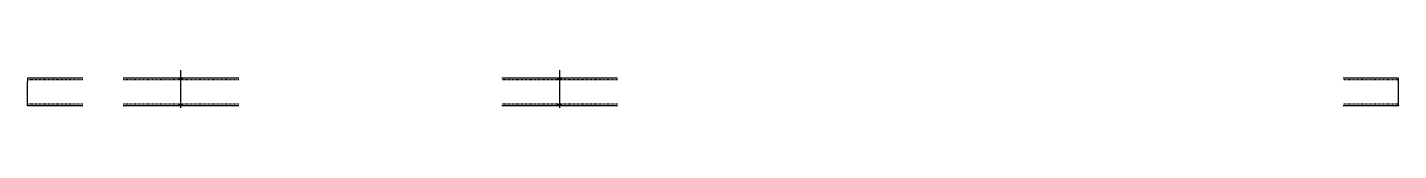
# Model space of a CAD drawing. Header units: millimetres. Extents: x 9 to 16268, y 12 to 243.
# Drawn here: x 11308 to 16268, y 12 to 150 of the extents above; entities that cross this region are included whole.
import ezdxf

# ---------------------------------------------------------------- set-up
doc = ezdxf.new("R2010")
doc.units = ezdxf.units.MM
doc.linetypes.add('DXK_LINE_DOT2', pattern=[3.9198, 1.9599, -1.9599])
doc.layers.add('STÅL', color=7, linetype='Continuous')

msp = doc.modelspace()

# ---------------------------------------------------------------- hatches: boundary and pattern name
at = {"layer": 'STÅL', "linetype": 'Continuous'}
for points in [[(11856.8, 113.5), (11870.8, 113.5), (11870.8, 119.5), (11856.8, 119.5)], [(11856.8, 113.5), (11870.8, 113.5), (11870.8, 119.5), (11856.8, 119.5)], [(13240.8, 119.5), (13226.8, 119.5), (13226.8, 113.5), (13240.8, 113.5)], [(13240.8, 119.5), (13226.8, 119.5), (13226.8, 113.5), (13240.8, 113.5)], [(11856.8, 19.5), (11870.8, 19.5), (11870.8, 25.5), (11856.8, 25.5)], [(11856.8, 19.5), (11870.8, 19.5), (11870.8, 25.5), (11856.8, 25.5)], [(13240.8, 25.5), (13226.8, 25.5), (13226.8, 19.5), (13240.8, 19.5)], [(13240.8, 25.5), (13226.8, 25.5), (13226.8, 19.5), (13240.8, 19.5)]]:
    msp.add_hatch(color=3, dxfattribs=at).paths.add_polyline_path(points)

# ---------------------------------------------------------------- linework, layer by layer
at = {"layer": 'STÅL', "color": 3, "linetype": 'Continuous'}
for p, q in [((11863.8, 12), (11863.8, 149.5)), ((11863.8, 12), (11863.8, 149.5)), ((13233.8, 12), (13233.8, 149.5)), ((13233.8, 12), (13233.8, 149.5)), ((11856.8, 113.5), (11856.8, 119.5)), ((11856.8, 113.5), (11856.8, 119.5)), ((11870.8, 113.5), (11870.8, 119.5)), ((11870.8, 113.5), (11870.8, 119.5)), ((13226.8, 113.5), (13226.8, 119.5)), ((13226.8, 113.5), (13226.8, 119.5)), ((13240.8, 113.5), (13240.8, 119.5)), ((13240.8, 113.5), (13240.8, 119.5)), ((11856.8, 19.5), (11856.8, 25.5)), ((11856.8, 19.5), (11856.8, 25.5)), ((11870.8, 19.5), (11870.8, 25.5)), ((11870.8, 19.5), (11870.8, 25.5)), ((13226.8, 19.5), (13226.8, 25.5)), ((13226.8, 19.5), (13226.8, 25.5)), ((13240.8, 19.5), (13240.8, 25.5)), ((13240.8, 19.5), (13240.8, 25.5))]:
    msp.add_line(p, q, dxfattribs=at)
at = {"layer": 'STÅL', "color": 2, "linetype": 'Continuous'}
for p, q in [((11308.4, 119.5), (11308.4, 107.5)), ((11508.4, 119.5), (11308.4, 119.5)), ((11308.4, 19.5), (11308.4, 107.5)), ((12072.8, 119.5), (11654.8, 119.5)), ((13442.8, 119.5), (13024.8, 119.5)), ((16268.4, 119.5), (16068.4, 119.5)), ((16268.4, 19.5), (16268.4, 119.5)), ((11508.4, 19.5), (11308.4, 19.5)), ((12072.8, 19.5), (11654.8, 19.5)), ((13442.8, 19.5), (13024.8, 19.5)), ((16268.4, 19.5), (16068.4, 19.5))]:
    msp.add_line(p, q, dxfattribs=at)
at = {"layer": 'STÅL', "color": 7, "linetype": 'DXK_LINE_DOT2'}
for p, q in [((11308.4, 119.5), (11308.4, 118.6)), ((11308.4, 118.6), (11308.4, 116)), ((11508.4, 113.5), (11308.4, 113.5)), ((12072.8, 113.5), (11654.8, 113.5)), ((13442.8, 113.5), (13024.8, 113.5)), ((16268.4, 113.5), (16068.4, 113.5)), ((11308.4, 26), (11308.4, 26.9)), ((11308.4, 26), (11308.4, 25.5)), ((11508.4, 25.5), (11308.4, 25.5)), ((11308.4, 19.5), (11308.4, 20.4)), ((12072.8, 25.5), (11654.8, 25.5)), ((13442.8, 25.5), (13024.8, 25.5)), ((16268.4, 25.5), (16068.4, 25.5)), ((16268.4, 20.4), (16268.4, 19.5))]:
    msp.add_line(p, q, dxfattribs=at)

doc.saveas('drawing.dxf')
